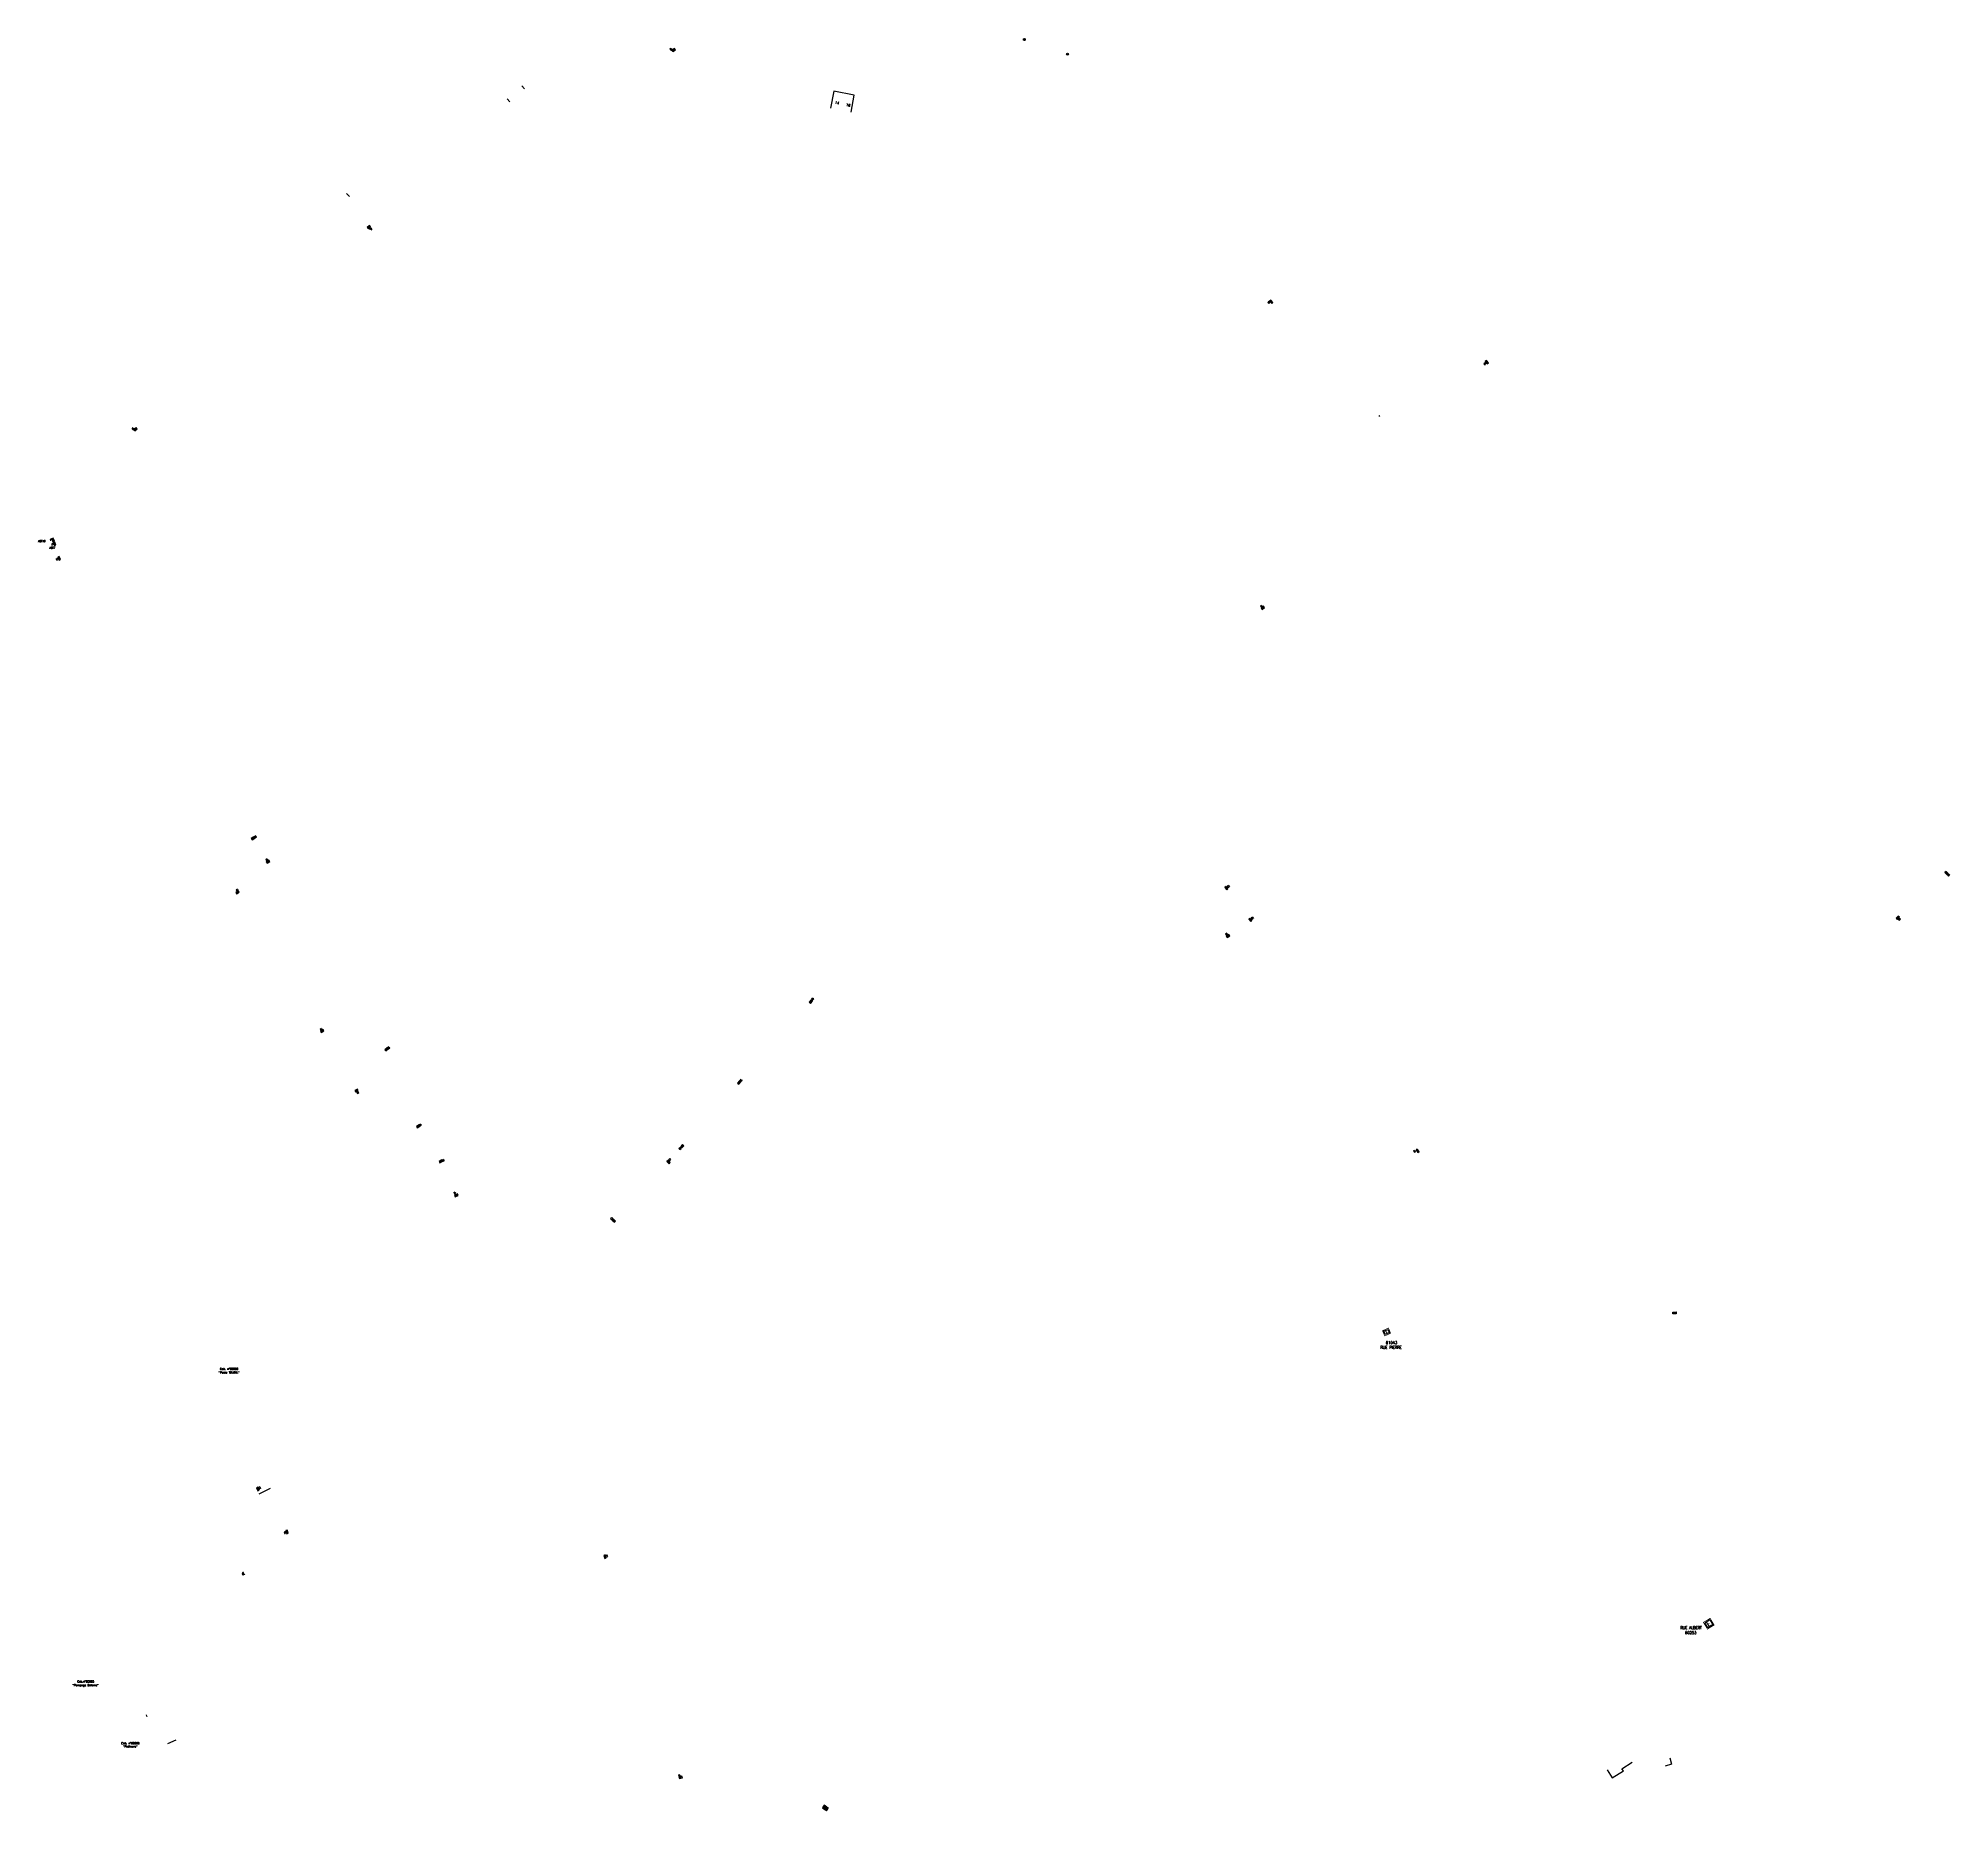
# Model space of a CAD drawing. Header units: millimetres. Extents: x 80013 to 80985, y 146048 to 146949.
import ezdxf
from ezdxf.enums import TextEntityAlignment as Align

# ---------------------------------------------------------------- set-up
doc = ezdxf.new("R2010")
doc.units = ezdxf.units.MM
doc.linetypes.add('DASHED', pattern=[0.75, 0.5, -0.25])
doc.linetypes.add('HIDDEN', pattern=[9.525, 6.35, -3.175])
doc.layers.get('0').update_dxf_attribs({"linetype": 'CONTINUOUS'})
for name, color, linetype in [('B_310', 7, 'CONTINUOUS'), ('BB01', 7, 'CONTINUOUS'), ('BB02', 7, 'HIDDEN'), ('BB06', 7, 'CONTINUOUS'), ('BB08', 7, 'CONTINUOUS'), ('BR12', 7, 'CONTINUOUS'), ('M_200', 7, 'CONTINUOUS'), ('W0100', 7, 'CONTINUOUS'), ('W0112', 1, 'DASHED'), ('W0430', 7, 'CONTINUOUS'), ('W0432', 7, 'CONTINUOUS'), ('W0438', 7, 'CONTINUOUS')]:
    doc.layers.add(name, color=color, linetype=linetype)
doc.styles.add('B_ROMANS', font='ROMANS.shx', dxfattribs={"width": 0.75})
doc.styles.add('M_ROMANS', font='ROMANS.shx', dxfattribs={"width": 0.75})
doc.styles.get("Standard").update_dxf_attribs({"font": 'romans.shx', "width": 0.85})

# ---------------------------------------------------------------- blocks, each defined once
blk = doc.blocks.new('B_310_02')
at = {"color": 0, "linetype": 'Continuous', "flags": 128}
blk.add_lwpolyline([(-2.25, -1.25), (-2.25, 1.25), (2.25, 1.25), (2.25, -1.25)], close=True, dxfattribs=at)
at = {"color": 0, "linetype": 'Continuous', "style": 'M_ROMANS', "width": 0.75}
blk.add_text('2/2', height=1.2, dxfattribs=at).set_placement((0, 0), align=Align.MIDDLE)
at = {"color": 0, "linetype": 'Continuous', "style": 'M_ROMANS', "width": 0.75, "flags": 3}
for tag, p in [('DEF_COUP', (0, -7.5)), ('DEF_TYPE', (0, -10)), ('DEF_LEG', (0, -5))]:
    blk.add_attdef(tag, text='', height=1.2, dxfattribs=at).set_placement(p, align=Align.MIDDLE)
blk = doc.blocks.new('BR1209')
at = {"color": 0, "linetype": 'Continuous', "flags": 128}
for points in [[(-0.5, 0), (0.5, 0)], [(0, 0.5), (0, -0.5)]]:
    blk.add_lwpolyline(points, dxfattribs=at)
at = {"color": 0, "linetype": 'Continuous'}
blk.add_circle((0, 0), 0.5, dxfattribs=at)
at = {"color": 0, "linetype": 'Continuous', "style": 'B_ROMANS', "width": 0.75}
blk.add_attdef('NUM', text='', height=1.2, dxfattribs=at).set_placement((0, 2), align=Align.MIDDLE)
at = {"color": 0, "linetype": 'Continuous', "style": 'B_ROMANS', "width": 0.75, "flags": 3}
for tag, p in [('DEF_LEG', (0, -10)), ('DEF_COUP', (0, -12.5)), ('DEF_TYPE', (0, -15))]:
    blk.add_attdef(tag, text='', height=1.2, dxfattribs=at).set_placement(p, align=Align.MIDDLE)
blk = doc.blocks.new('M_200_56')
at = {"color": 0, "linetype": 'Continuous', "const_width": 0.35, "flags": 128}
blk.add_lwpolyline([(2, 2), (2, -2), (-2, -2), (-2, 2)], close=True, dxfattribs=at)
at = {"color": 0, "linetype": 'Continuous'}
blk.add_lwpolyline([(-1.5, 1.5), (1.5, 1.5), (1.5, -1.5), (-1.5, -1.5)], close=True, dxfattribs=at)
at = {"color": 0, "linetype": 'Continuous', "width": 0.85}
blk.add_text('E', height=2.5, dxfattribs=at).set_placement((0, 0), align=Align.MIDDLE_CENTER)
for tag, p in [('NUM', (0, 15.06)), ('NOM', (0, 8.65))]:
    blk.add_attdef(tag, text='', height=4, dxfattribs=at).set_placement(p, align=Align.MIDDLE)
at = {"color": 0, "linetype": 'Continuous', "style": 'M_ROMANS', "width": 0.75, "flags": 3}
for tag, p in [('DEF_COUP', (-0.13, -7.49)), ('DEF_TYPE', (-0.13, -9.99)), ('DEF_LEG', (-0.13, -4.99))]:
    blk.add_attdef(tag, text='', height=1.2, dxfattribs=at).set_placement(p, align=Align.MIDDLE)
blk = doc.blocks.new('*U5')
at = {"flags": 128}
for points in [[(0.8, 0.8), (-0.8, 0.8)], [(-0.8, 0.8), (-0.8, 0)], [(0.8, 0.8), (-0.8, 0)], [(-0.8, 0), (0.8, 0)], [(0.8, 0), (0.8, 0.8)], [(-0.88, -0.13), (-0.08, -0.13)], [(-0.88, -0.13), (-0.88, -0.93)], [(-0.88, -0.53), (-0.48, -0.53)], [(-0.88, -0.93), (-0.08, -0.93)]]:
    blk.add_lwpolyline(points, dxfattribs=at)
blk = doc.blocks.new('*U4')
at = {"flags": 128}
for points in [[(0.8, 0.8), (-0.8, 0.8)], [(-0.8, 0.8), (-0.8, 0)], [(0.8, 0.8), (-0.8, 0)], [(-0.8, 0), (0.8, 0)], [(0.8, 0), (0.8, 0.8)], [(-0.45, -0.31), (0.35, -0.31)], [(-0.45, -0.31), (-0.45, -1.11)], [(-0.45, -0.71), (-0.05, -0.71)], [(-0.45, -1.11), (0.35, -1.11)]]:
    blk.add_lwpolyline(points, dxfattribs=at)
blk = doc.blocks.new('*U7')
at = {"layer": 'M_200', "color": 0, "linetype": 'Continuous', "const_width": 0.35, "flags": 128}
blk.add_lwpolyline([(3.29, 2.84), (3.29, 0), (0, 0), (0, 2.84)], close=True, dxfattribs=at)
at = {"layer": 'M_200', "color": 0, "linetype": 'Continuous'}
blk.add_lwpolyline([(0.5, 2.34), (2.79, 2.34), (2.79, 0.5), (0.5, 0.5)], close=True, dxfattribs=at)
at = {"layer": 'M_200', "insert": (1.67, 1.44), "char_height": 1.44, "width": 1.8869, "attachment_point": 5}
blk.add_mtext('E', dxfattribs=at)
at = {"layer": 'M_200', "color": 0, "linetype": 'Continuous', "width": 0.85}
for tag, p in [('NUM', (2, 17.06)), ('NOM', (2, 10.65))]:
    blk.add_attdef(tag, text='', height=4, dxfattribs=at).set_placement(p, align=Align.MIDDLE)
at = {"layer": 'M_200', "color": 0, "linetype": 'Continuous', "style": 'M_ROMANS', "width": 0.75, "flags": 3}
for tag, p in [('DEF_COUP', (1.87, -5.49)), ('DEF_TYPE', (1.87, -7.99)), ('DEF_LEG', (1.87, -2.99))]:
    blk.add_attdef(tag, text='', height=1.2, dxfattribs=at).set_placement(p, align=Align.MIDDLE)
blk = doc.blocks.new('*U9')
at = {"flags": 128}
for points in [[(0.8, 0.8), (-0.8, 0.8)], [(-0.8, 0.8), (-0.8, 0)], [(0.8, 0.8), (-0.8, 0)], [(-0.8, 0), (0.8, 0)], [(0.8, 0), (0.8, 0.8)], [(-0.34, -0.28), (-0.34, -1.08)], [(-0.34, -1.08), (0.46, -1.08)], [(-0.33, -0.28), (0.47, -0.28)], [(0.06, -0.68), (0.46, -0.68)], [(0.46, -1.08), (0.46, -0.68)]]:
    blk.add_lwpolyline(points, dxfattribs=at)
blk = doc.blocks.new('*U10')
at = {"flags": 128}
for points in [[(0.8, 0.8), (-0.8, 0.8)], [(-0.8, 0.8), (-0.8, 0)], [(0.8, 0.8), (-0.8, 0)], [(-0.8, 0), (0.8, 0)], [(-0.51, 2.3), (0.29, 2.3)], [(-0.51, 2.3), (-0.51, 1.5)], [(-0.51, 1.5), (0.29, 1.5)], [(-0.11, 1.9), (0.29, 1.9)], [(0.29, 1.5), (0.29, 1.9)], [(0.8, 0), (0.8, 0.8)]]:
    blk.add_lwpolyline(points, dxfattribs=at)
blk = doc.blocks.new('*U11')
at = {"flags": 128}
for points in [[(0.8, 0.8), (-0.8, 0.8)], [(-0.8, 0.8), (-0.8, 0)], [(0.8, 0.8), (-0.8, 0)], [(-0.8, 0), (0.8, 0)], [(0.8, 0), (0.8, 0.8)], [(1.02, 0.78), (1.82, 0.78)], [(1.02, 0.78), (1.02, -0.02)], [(1.42, 0.38), (1.82, 0.38)], [(1.82, -0.02), (1.82, 0.38)], [(1.02, -0.02), (1.82, -0.02)]]:
    blk.add_lwpolyline(points, dxfattribs=at)
blk = doc.blocks.new('*U12')
at = {"flags": 128}
for points in [[(0.8, 0.8), (-0.8, 0.8)], [(-0.8, 0.8), (-0.8, 0)], [(0.8, 0.8), (-0.8, 0)], [(-0.8, 0), (0.8, 0)], [(-0.44, 1.82), (0.36, 1.82)], [(-0.44, 1.82), (-0.44, 1.02)], [(-0.44, 1.02), (0.36, 1.02)], [(-0.04, 1.42), (0.36, 1.42)], [(0.36, 1.02), (0.36, 1.42)], [(0.8, 0), (0.8, 0.8)]]:
    blk.add_lwpolyline(points, dxfattribs=at)
blk = doc.blocks.new('*U13')
at = {"flags": 128}
for points in [[(0.8, 0.8), (-0.8, 0.8)], [(-0.8, 0.8), (-0.8, 0)], [(0.8, 0.8), (-0.8, 0)], [(-0.8, 0), (0.8, 0)], [(0.05, 1.97), (0.85, 1.97)], [(0.05, 1.97), (0.05, 1.17)], [(0.05, 1.17), (0.85, 1.17)], [(0.45, 1.57), (0.85, 1.57)], [(0.8, 0), (0.8, 0.8)], [(0.85, 1.17), (0.85, 1.57)]]:
    blk.add_lwpolyline(points, dxfattribs=at)
blk = doc.blocks.new('*U14')
at = {"flags": 128}
for points in [[(0.8, 0.8), (-0.8, 0.8)], [(-0.8, 0.8), (-0.8, 0)], [(0.8, 0.8), (-0.8, 0)], [(-0.8, 0), (0.8, 0)], [(0.8, 0), (0.8, 0.8)], [(1.04, 0.79), (1.84, 0.79)], [(1.04, 0.79), (1.04, -0.01)], [(1.44, 0.39), (1.84, 0.39)], [(1.84, -0.01), (1.84, 0.39)], [(1.04, -0.01), (1.84, -0.01)]]:
    blk.add_lwpolyline(points, dxfattribs=at)
blk = doc.blocks.new('*U15')
at = {"flags": 128}
for points in [[(0.8, 0.8), (-0.8, 0.8)], [(-0.8, 0.8), (-0.8, 0)], [(0.8, 0.8), (-0.8, 0)], [(-0.8, 0), (0.8, 0)], [(-0.37, 1.93), (0.43, 1.93)], [(-0.37, 1.93), (-0.37, 1.13)], [(-0.37, 1.13), (0.43, 1.13)], [(0.03, 1.53), (0.43, 1.53)], [(0.43, 1.13), (0.43, 1.53)], [(0.8, 0), (0.8, 0.8)]]:
    blk.add_lwpolyline(points, dxfattribs=at)
blk = doc.blocks.new('*U16')
at = {"flags": 128}
for points in [[(0.8, 0.8), (-0.8, 0.8)], [(-0.8, 0.8), (-0.8, 0)], [(0.8, 0.8), (-0.8, 0)], [(-0.8, 0), (0.8, 0)], [(0.8, 0), (0.8, 0.8)], [(-0.42, -0.48), (0.38, -0.48)], [(-0.42, -0.48), (-0.42, -1.28)], [(-0.42, -1.28), (0.38, -1.28)], [(-0.02, -0.88), (0.38, -0.88)], [(0.38, -1.28), (0.38, -0.88)]]:
    blk.add_lwpolyline(points, dxfattribs=at)
blk = doc.blocks.new('*U17')
at = {"flags": 128}
for points in [[(-0.97, 1.8), (-0.97, 1)], [(-0.97, 1), (-0.17, 1)], [(-0.96, 1.8), (-0.16, 1.8)], [(0.8, 0.8), (-0.8, 0.8)], [(-0.8, 0.8), (-0.8, 0)], [(0.8, 0.8), (-0.8, 0)], [(-0.8, 0), (0.8, 0)], [(-0.57, 1.4), (-0.17, 1.4)], [(-0.17, 1), (-0.17, 1.4)], [(0.8, 0), (0.8, 0.8)]]:
    blk.add_lwpolyline(points, dxfattribs=at)
blk = doc.blocks.new('T432')
at = {"flags": 128}
for points in [[(0.8, 0.8), (-0.8, 0.8)], [(-0.8, 0.8), (-0.8, 0)], [(0.8, 0.8), (-0.8, 0)], [(-0.8, 0), (0.8, 0)], [(-0.4, 2.1), (-0.4, 1.3)], [(-0.4, 1.3), (0.4, 1.3)], [(-0.39, 2.1), (0.41, 2.1)], [(0, 1.7), (0.4, 1.7)], [(0.4, 1.3), (0.4, 1.7)], [(0.8, 0), (0.8, 0.8)]]:
    blk.add_lwpolyline(points, dxfattribs=at)
blk = doc.blocks.new('*U18')
at = {"flags": 128}
for points in [[(0.8, 0.8), (-0.8, 0.8)], [(-0.8, 0.8), (-0.8, 0)], [(0.8, 0.8), (-0.8, 0)], [(-0.8, 0), (0.8, 0)], [(0.27, 2.1), (0.27, 1.3)], [(1.07, 2.1), (0.27, 2.1)], [(0.27, 1.3), (0.67, 1.3)], [(0.67, 1.7), (0.67, 1.3)], [(0.8, 0), (0.8, 0.8)], [(1.07, 2.09), (1.07, 1.29)]]:
    blk.add_lwpolyline(points, dxfattribs=at)
blk = doc.blocks.new('*U19')
at = {"flags": 128}
for points in [[(-1.25, 2), (-0.45, 2)], [(-1.25, 2), (-1.25, 1.2)], [(-1.25, 1.2), (-0.45, 1.2)], [(-0.85, 1.6), (-0.45, 1.6)], [(0.8, 0.8), (-0.8, 0.8)], [(-0.8, 0.8), (-0.8, 0)], [(0.8, 0.8), (-0.8, 0)], [(-0.8, 0), (0.8, 0)], [(-0.45, 1.2), (-0.45, 1.6)], [(0.8, 0), (0.8, 0.8)]]:
    blk.add_lwpolyline(points, dxfattribs=at)
blk = doc.blocks.new('*U20')
at = {"flags": 128}
for points in [[(0.8, 0.8), (-0.8, 0.8)], [(-0.8, 0.8), (-0.8, 0)], [(0.8, 0.8), (-0.8, 0)], [(-0.8, 0), (0.8, 0)], [(0.8, 0), (0.8, 0.8)], [(-1.01, -0.28), (-0.21, -0.28)], [(-1.01, -0.28), (-1.01, -1.08)], [(-1.01, -1.08), (-0.21, -1.08)], [(-0.61, -0.68), (-0.21, -0.68)], [(-0.21, -1.08), (-0.21, -0.68)]]:
    blk.add_lwpolyline(points, dxfattribs=at)
blk = doc.blocks.new('T438')
for p, q in [((-0.4, 0.2), (0.4, 0.2)), ((-0.4, -0.2), (-0.4, 0.2)), ((0.15, 1.1), (-0.3, 1.1)), ((-0.3, 1.1), (-0.3, 0.5)), ((-0.3, 0.5), (0.15, 0.5)), ((0.3, 0.65), (0.3, 0.95)), ((0.4, 0.2), (0.4, -0.2))]:
    blk.add_line(p, q)
at = {"flags": 128}
for points in [[(-0.4, -0.2), (0.4, 0.2)], [(0.4, -0.2), (-0.4, -0.2)]]:
    blk.add_lwpolyline(points, dxfattribs=at)
for centre, major_axis, start_param, end_param in [((0.15, 0.95), (0.106, -0.106), 0.785398, 2.356194), ((0.15, 0.65), (0.106, 0.106), 3.926991, 5.497787)]:
    blk.add_ellipse(centre, major_axis=major_axis, ratio=1, start_param=start_param, end_param=end_param)
blk = doc.blocks.new('*U22')
at = {"flags": 128}
for points in [[(0.8, 0.8), (-0.8, 0.8)], [(-0.8, 0.8), (-0.8, 0)], [(0.8, 0.8), (-0.8, 0)], [(-0.8, 0), (0.8, 0)], [(0.8, 0), (0.8, 0.8)], [(-0.34, -0.26), (-0.34, -1.06)], [(-0.34, -1.06), (0.46, -1.06)], [(-0.33, -0.26), (0.47, -0.26)], [(0.06, -0.66), (0.46, -0.66)], [(0.46, -1.06), (0.46, -0.66)]]:
    blk.add_lwpolyline(points, dxfattribs=at)
blk = doc.blocks.new('*U23')
at = {"flags": 128}
for points in [[(0.8, 0.8), (-0.8, 0.8)], [(-0.8, 0.8), (-0.8, 0)], [(0.8, 0.8), (-0.8, 0)], [(-0.8, 0), (0.8, 0)], [(0.8, 0), (0.8, 0.8)], [(-0.36, -0.3), (0.44, -0.3)], [(-0.36, -0.3), (-0.36, -1.1)], [(-0.36, -1.1), (0.44, -1.1)], [(0.04, -0.7), (0.44, -0.7)], [(0.44, -1.1), (0.44, -0.7)]]:
    blk.add_lwpolyline(points, dxfattribs=at)
blk = doc.blocks.new('*U24')
at = {"flags": 128}
for points in [[(0.8, 0.8), (-0.8, 0.8)], [(-0.8, 0.8), (-0.8, 0)], [(0.8, 0.8), (-0.8, 0)], [(-0.8, 0), (0.8, 0)], [(-0.45, 1.85), (0.35, 1.85)], [(-0.45, 1.85), (-0.45, 1.05)], [(-0.45, 1.05), (0.35, 1.05)], [(-0.05, 1.45), (0.35, 1.45)], [(0.35, 1.05), (0.35, 1.45)], [(0.8, 0), (0.8, 0.8)]]:
    blk.add_lwpolyline(points, dxfattribs=at)
blk = doc.blocks.new('*U25')
at = {"flags": 128}
for points in [[(0.8, 0.8), (-0.8, 0.8)], [(-0.8, 0.8), (-0.8, 0)], [(0.8, 0.8), (-0.8, 0)], [(-0.8, 0), (0.8, 0)], [(-0.4, 1.81), (0.4, 1.81)], [(-0.4, 1.81), (-0.4, 1.01)], [(-0.4, 1.01), (0.4, 1.01)], [(0, 1.41), (0.4, 1.41)], [(0.4, 1.01), (0.4, 1.41)], [(0.8, 0), (0.8, 0.8)]]:
    blk.add_lwpolyline(points, dxfattribs=at)
blk = doc.blocks.new('*U26')
at = {"flags": 128}
for points in [[(0.8, 0.8), (-0.8, 0.8)], [(-0.8, 0.8), (-0.8, 0)], [(0.8, 0.8), (-0.8, 0)], [(-0.8, 0), (0.8, 0)], [(0.8, 0), (0.8, 0.8)], [(1.1, 0.78), (1.1, -0.02)], [(1.11, 0.78), (1.91, 0.78)], [(1.5, 0.38), (1.9, 0.38)], [(1.9, -0.02), (1.9, 0.38)], [(1.1, -0.02), (1.9, -0.02)]]:
    blk.add_lwpolyline(points, dxfattribs=at)
blk = doc.blocks.new('*U27')
at = {"flags": 128}
for points in [[(0.8, 0.8), (-0.8, 0.8)], [(-0.8, 0.8), (-0.8, 0)], [(0.8, 0.8), (-0.8, 0)], [(-0.8, 0), (0.8, 0)], [(0.8, 0), (0.8, 0.8)], [(1.22, 1.07), (1.22, 0.27)], [(1.22, 0.27), (2.02, 0.27)], [(1.23, 1.07), (2.03, 1.07)], [(1.62, 0.67), (2.02, 0.67)], [(2.02, 0.27), (2.02, 0.67)]]:
    blk.add_lwpolyline(points, dxfattribs=at)
blk = doc.blocks.new('*U28')
at = {"flags": 128}
for points in [[(-1.97, 0.85), (-1.97, 0.05)], [(-1.97, 0.05), (-1.17, 0.05)], [(-1.96, 0.85), (-1.16, 0.85)], [(-1.57, 0.45), (-1.17, 0.45)], [(-1.17, 0.05), (-1.17, 0.45)], [(0.8, 0.8), (-0.8, 0.8)], [(-0.8, 0.8), (-0.8, 0)], [(0.8, 0.8), (-0.8, 0)], [(-0.8, 0), (0.8, 0)], [(0.8, 0), (0.8, 0.8)]]:
    blk.add_lwpolyline(points, dxfattribs=at)
blk = doc.blocks.new('*U29')
at = {"flags": 128}
for points in [[(-1.97, 0.85), (-1.17, 0.85)], [(-1.97, 0.85), (-1.97, 0.05)], [(-1.97, 0.05), (-1.17, 0.05)], [(-1.57, 0.45), (-1.17, 0.45)], [(-1.17, 0.05), (-1.17, 0.45)], [(0.8, 0.8), (-0.8, 0.8)], [(-0.8, 0.8), (-0.8, 0)], [(0.8, 0.8), (-0.8, 0)], [(-0.8, 0), (0.8, 0)], [(0.8, 0), (0.8, 0.8)]]:
    blk.add_lwpolyline(points, dxfattribs=at)
blk = doc.blocks.new('*U30')
at = {"flags": 128}
for points in [[(-0.84, 2.1), (-0.04, 2.1)], [(-0.84, 2.1), (-0.84, 1.3)], [(-0.84, 1.3), (-0.04, 1.3)], [(0.8, 0.8), (-0.8, 0.8)], [(-0.8, 0.8), (-0.8, 0)], [(0.8, 0.8), (-0.8, 0)], [(-0.8, 0), (0.8, 0)], [(-0.44, 1.7), (-0.04, 1.7)], [(-0.04, 1.3), (-0.04, 1.7)], [(0.8, 0), (0.8, 0.8)]]:
    blk.add_lwpolyline(points, dxfattribs=at)
blk = doc.blocks.new('*U31')
at = {"flags": 128}
for points in [[(0.8, 0.8), (-0.8, 0.8)], [(-0.8, 0.8), (-0.8, 0)], [(0.8, 0.8), (-0.8, 0)], [(-0.8, 0), (0.8, 0)], [(0.8, 0), (0.8, 0.8)], [(-0.39, -0.16), (0.41, -0.16)], [(-0.39, -0.16), (-0.39, -0.96)], [(-0.39, -0.96), (0.41, -0.96)], [(0.01, -0.56), (0.41, -0.56)], [(0.41, -0.96), (0.41, -0.56)]]:
    blk.add_lwpolyline(points, dxfattribs=at)
blk = doc.blocks.new('*U32')
at = {"flags": 128}
for points in [[(-1.78, 0.78), (-1.78, -0.02)], [(-1.77, 0.78), (-0.97, 0.78)], [(-1.38, 0.38), (-0.98, 0.38)], [(-0.98, -0.02), (-0.98, 0.38)], [(0.8, 0.8), (-0.8, 0.8)], [(-0.8, 0.8), (-0.8, 0)], [(0.8, 0.8), (-0.8, 0)], [(-0.8, 0), (0.8, 0)], [(0.8, 0), (0.8, 0.8)], [(-1.78, -0.02), (-0.98, -0.02)]]:
    blk.add_lwpolyline(points, dxfattribs=at)
blk = doc.blocks.new('*U33')
at = {"flags": 128}
for points in [[(0.8, 0.8), (-0.8, 0.8)], [(-0.8, 0.8), (-0.8, 0)], [(0.8, 0.8), (-0.8, 0)], [(-0.8, 0), (0.8, 0)], [(0.8, 0), (0.8, 0.8)], [(0.96, 0.89), (0.96, 0.09)], [(0.96, 0.09), (1.76, 0.09)], [(0.97, 0.89), (1.77, 0.89)], [(1.36, 0.49), (1.76, 0.49)], [(1.76, 0.09), (1.76, 0.49)]]:
    blk.add_lwpolyline(points, dxfattribs=at)
blk = doc.blocks.new('*U34')
at = {"flags": 128}
for points in [[(0.8, 0.8), (-0.8, 0.8)], [(-0.8, 0.8), (-0.8, 0)], [(0.8, 0.8), (-0.8, 0)], [(-0.8, 0), (0.8, 0)], [(-0.67, 1.95), (0.13, 1.95)], [(-0.67, 1.95), (-0.67, 1.15)], [(-0.67, 1.15), (0.13, 1.15)], [(-0.27, 1.55), (0.13, 1.55)], [(0.13, 1.15), (0.13, 1.55)], [(0.8, 0), (0.8, 0.8)]]:
    blk.add_lwpolyline(points, dxfattribs=at)

msp = doc.modelspace()

# ---------------------------------------------------------------- linework, layer by layer
at = {"layer": 'BB01', "color": 252, "flags": 128}
msp.add_lwpolyline([(80426.31, 146911.52), (80427.98, 146920.25), (80417.53, 146922.25), (80415.86, 146913.52)], dxfattribs=at)
at = {"layer": 'BB02', "color": 252}
msp.add_line((80079.03, 146082.48), (80083.25, 146084.31), dxfattribs=at)
at = {"layer": 'BB02', "color": 252, "flags": 128}
msp.add_lwpolyline([(80125.42, 146209.37), (80131.73, 146212.38)], dxfattribs=at)
at = {"layer": 'W0100', "color": 252, "flags": 128}
for points in [[(80258.91, 146924.97), (80260.4, 146923.49)], [(80251.43, 146918.31), (80252.93, 146916.83)], [(80171.44, 146868.74), (80169.85, 146870.29)]]:
    msp.add_lwpolyline(points, dxfattribs=at)
at = {"layer": 'W0100', "color": 252}
msp.add_lwpolyline([(80068.23, 146096.99), (80067.95, 146096.86), (80068.27, 146096.19), (80068.55, 146096.31)], dxfattribs=at)
at = {"layer": 'W0100', "flags": 128}
for points in [[(80842.49, 146075.18), (80843.39, 146071.88), (80840.13, 146070.9)], [(80810.77, 146068.97), (80813.28, 146064.97), (80818.94, 146068.48), (80818.23, 146069.6), (80823.44, 146072.88)]]:
    msp.add_lwpolyline(points, dxfattribs=at)
at = {"layer": 'W0112', "color": 252}
msp.add_lwpolyline([(80694.71, 146756.99), (80695.07, 146757.33)], dxfattribs=at)

# ---------------------------------------------------------------- block references
at = {"layer": 'B_310', "color": 252, "xscale": 0.3749999999999999, "yscale": 0.3749999999999999, "zscale": 0.3749999999999999, "rotation": 1.882465434591517}
msp.add_blockref('B_310_02', (80844.94, 146301.24), dxfattribs=at)
at = {"layer": 'BR12'}
for p, rotation in [((80514.42, 146948.45), 324.2524559373284), ((80536.39, 146941.1), 136.3177886518732)]:
    msp.add_blockref('BR1209', p, dxfattribs=dict(at, rotation=rotation))
at = {"layer": 'M_200', "ltscale": 0.5}
ref = msp.add_blockref('*U7', (80697.69, 146289.58), dxfattribs=dict(at, rotation=25.26822254924254))
ref.add_attrib('NUM', '61043', dxfattribs={"color": 0, "linetype": 'Continuous', "height": 1.5, "width": 0.85}).set_placement((80701.07, 146286.17), align=Align.MIDDLE)
ref.add_attrib('NOM', 'RUE PIERRE', dxfattribs={"color": 0, "linetype": 'Continuous', "height": 1.5, "width": 0.85}).set_placement((80700.86, 146283.7), align=Align.MIDDLE)
at = {"layer": 'M_200'}
ref = msp.add_blockref('M_200_56', (80862.38, 146143.29), dxfattribs=dict(at, rotation=31.20687292162932))
ref.add_attrib('NUM', 'RUE ALBERT', dxfattribs={"layer": '0', "color": 0, "linetype": 'Continuous', "height": 1.5, "width": 0.85}).set_placement((80853.39, 146141.21), align=Align.MIDDLE)
ref.add_attrib('NOM', '60253', dxfattribs={"layer": '0', "color": 0, "linetype": 'Continuous', "height": 1.5, "width": 0.85}).set_placement((80853.19, 146138.76), align=Align.MIDDLE)
at = {"layer": 'W0430', "rotation": 291.9586108950168}
for name, p in [('*U5', (80020.3, 146693.98)), ('*U4', (80021.08, 146692.02))]:
    msp.add_blockref(name, p, dxfattribs=at)
at = {"layer": 'W0432'}
for name, p, rotation in [('*U19', (80336.38, 146942.81), 35.88443844555885), ('T432', (80180.93, 146853.44), 225.6494260964421), ('*U20', (80639.64, 146814.89), 312.9335911535169), ('*U16', (80749.24, 146784.24), 312.1407431245231), ('*U17', (80062.85, 146750.09), 45.3171756058091), ('T432', (80616.82, 146516.9), 308.1894469002515), ('T432', (80629.02, 146500.76), 310.1612267166581), ('T432', (80618.18, 146492.51), 35.86437345024691), ('*U9', (80175.13, 146413.96), 29.23047929303074), ('*U18', (80714.64, 146383.88), 124.316497631572), ('*U24', (80124.37, 146211.59), 295.3633385619025), ('*U23', (80139.23, 146189.82), 286.0718221934354), ('*U34', (80339.82, 146064.77), 17.37361597076606), ('*U32', (80412.87, 146049.91), 144.2334641893919), ('*U33', (80412.87, 146049.91), 324.2334641907091)]:
    msp.add_blockref(name, p, dxfattribs=dict(at, rotation=rotation))
at = {"layer": 'W0432', "linetype": 'Continuous'}
for name, p, rotation in [('*U15', (80024.15, 146685), 115.7724400454414), ('*U25', (80635.9, 146659.29), 39.93383132945368), ('*U14', (80122.54, 146542.19), 31.99979953260459), ('*U15', (80130.12, 146530.32), 31.99979953260459), ('*U11', (80983.01, 146524.53), 315.3970369475882), ('*U13', (80114.66, 146514.62), 31.99979953260459), ('*U22', (80958.73, 146501.85), 46.49637949320292), ('*U27', (80406.19, 146459.19), 47.92513583397508), ('*U12', (80157.69, 146444.21), 30.86441634401315), ('*U11', (80190.37, 146434.92), 38.88713245641006), ('*U26', (80369.74, 146418.06), 47.59673796678899), ('*U11', (80206.45, 146395.75), 32.35044422760046), ('*U29', (80340.71, 146385.66), 47.4825978546641), ('*U11', (80218.05, 146377.91), 29.78034402513834), ('*U30', (80333.32, 146377.61), 317.4819461121133), ('*U10', (80225.81, 146360.67), 24.71026053731094), ('*U28', (80305.5, 146347.87), 317.387427034059)]:
    msp.add_blockref(name, p, dxfattribs=dict(at, rotation=rotation))
at = {"layer": 'W0432', "ltscale": 0.5, "rotation": 109.1908692360947}
msp.add_blockref('*U31', (80301.6, 146177.48), dxfattribs=at)
at = {"layer": 'W0438', "rotation": 22.68969647176926}
msp.add_blockref('T438', (80117.48, 146168.27), dxfattribs=at)

# ---------------------------------------------------------------- texts
at = {"layer": 'BB06', "color": 252}
for s, p in [('14', (80418.09, 146915.85)), ('16', (80423.76, 146914.76))]:
    msp.add_text(s, height=1.25, rotation=350.16577, dxfattribs=at).set_placement(p)
at = {"layer": 'BB08', "color": 252}
for s, p in [('"Poste TOURN."', (80110.15, 146271.01)), ('Cab. n°60800', (80110.15, 146272.79)), ('Cab.n°60605', (80037.25, 146113.93)), ('"Pompage Balamo"', (80037.18, 146112.11)), ('Cab. n°60809', (80059.99, 146082.5)), ('"Patinoire"', (80059.96, 146080.91))]:
    msp.add_text(s, height=1, dxfattribs=at).set_placement(p, align=Align.MIDDLE_CENTER)
at = {"layer": 'W0430', "width": 0.85}
for s, p in [('ABT10', (80013.08, 146693.05)), ('ABT7', (80018.88, 146689.59))]:
    msp.add_text(s, height=1, dxfattribs=at).set_placement(p)

doc.saveas('drawing.dxf')
